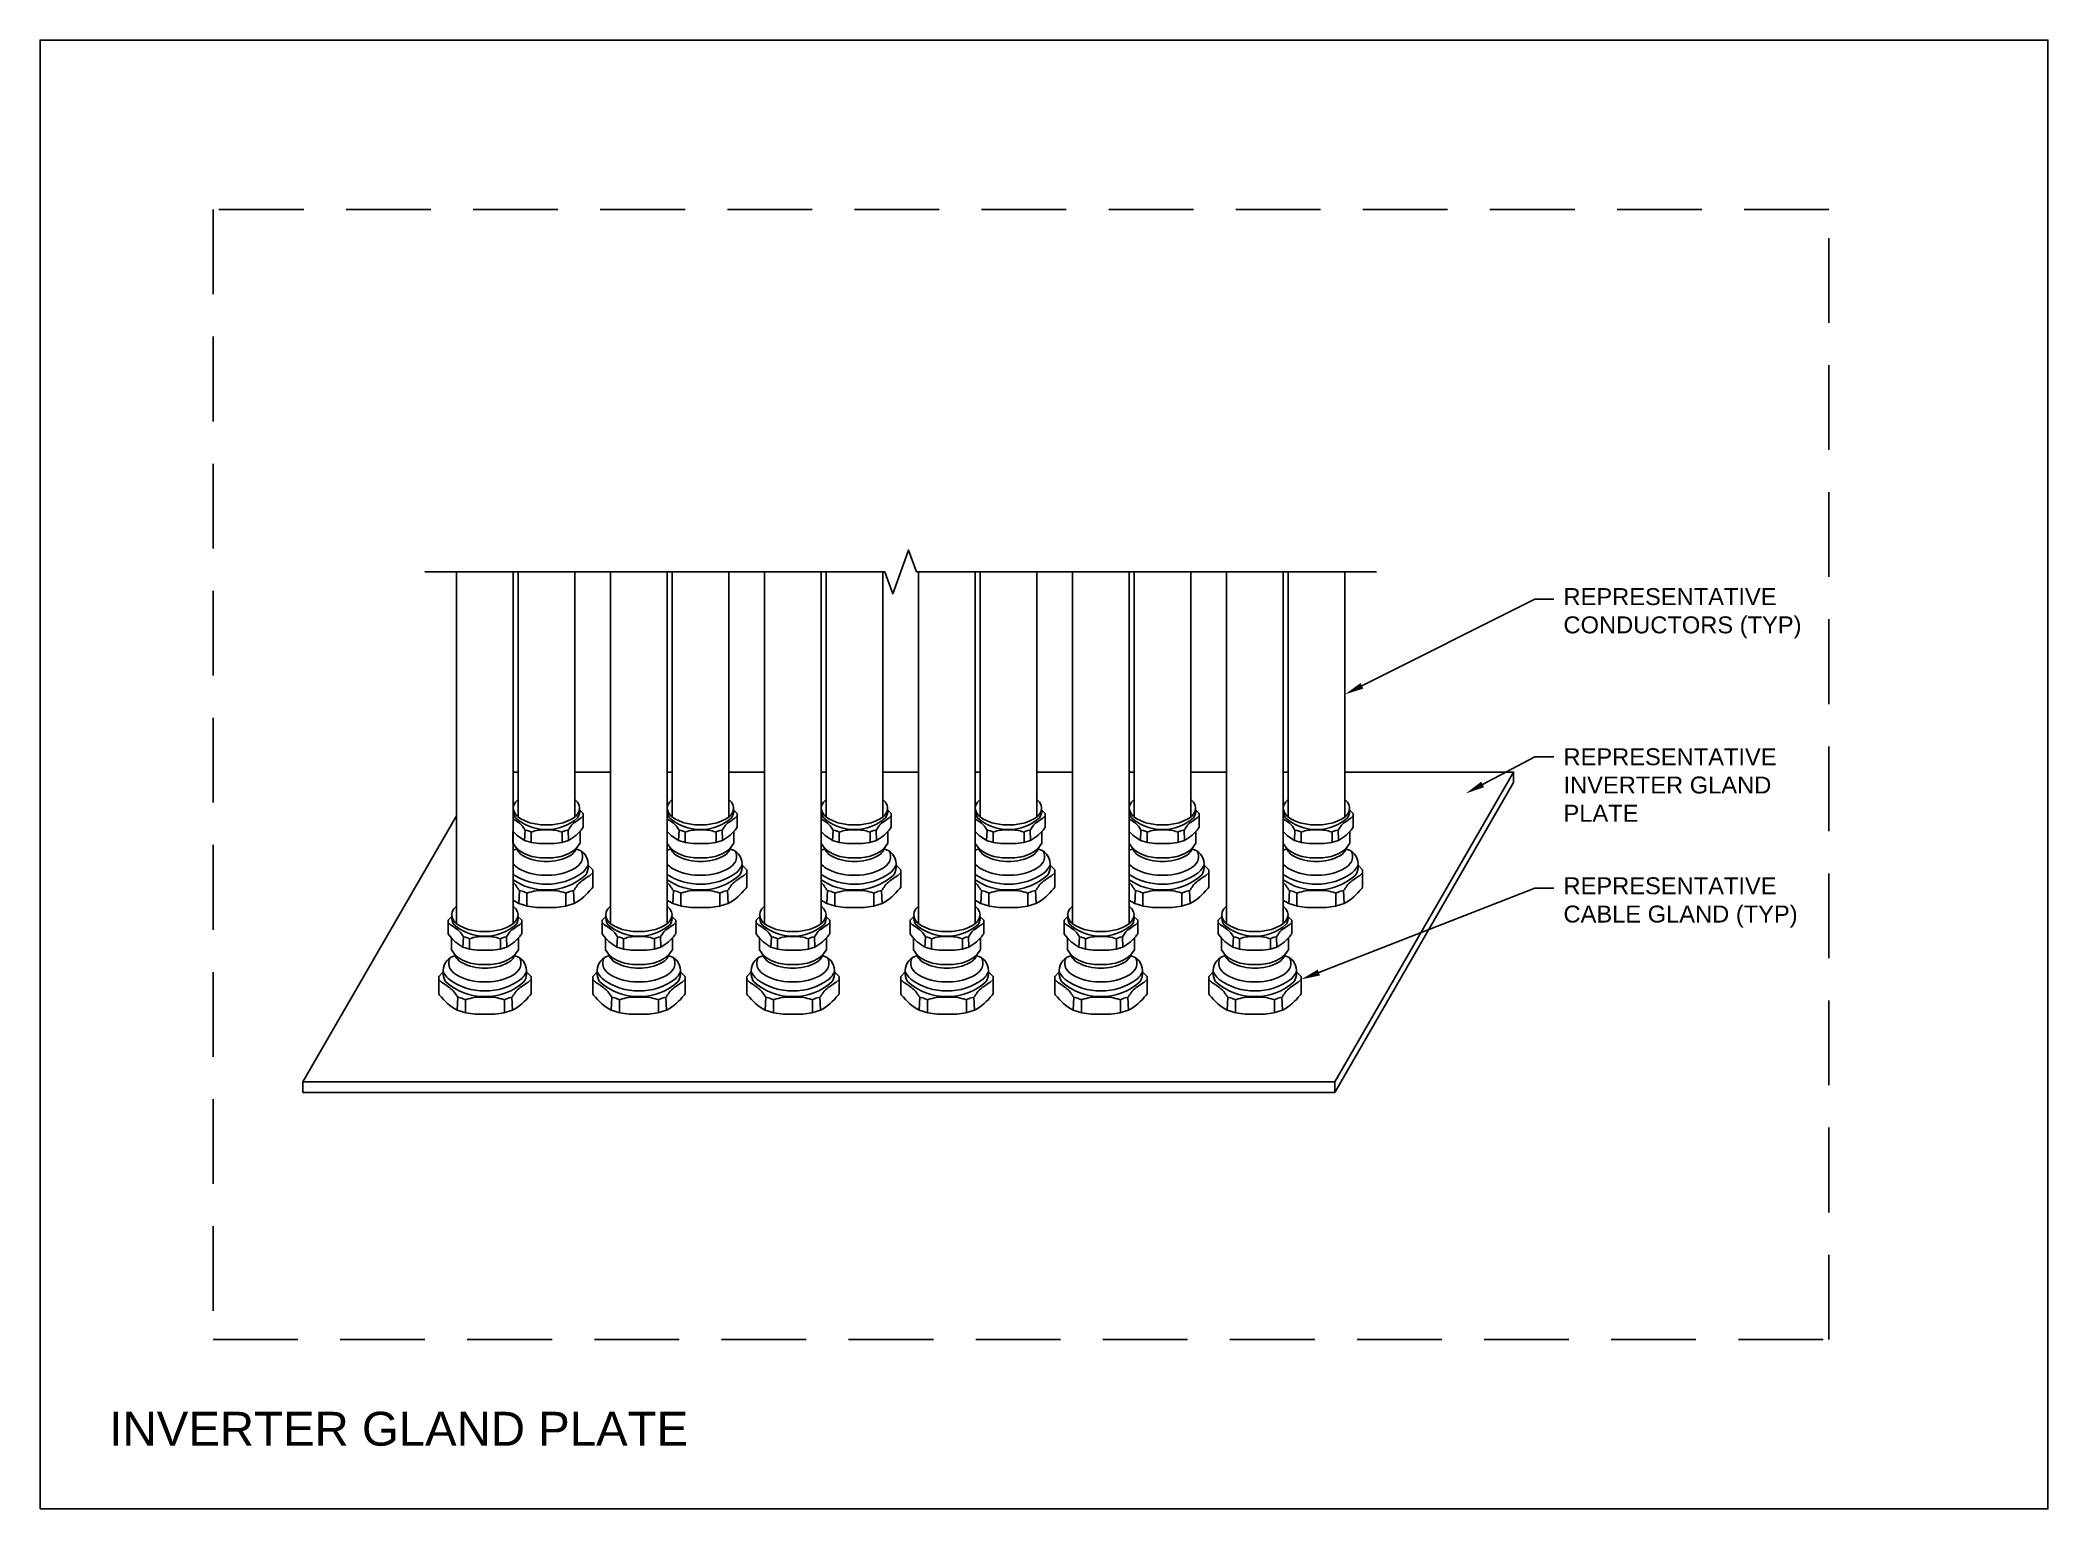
# Model space of a CAD drawing. Header units: feet. Extents: x -17.4 to 71.2, y -40.9 to 37.2.
# Drawn here: x 57.35 to 69.2, y 0 to 8.67 of the extents above; entities that cross this region are included whole.
import ezdxf
from ezdxf import colors
from ezdxf.entities.mleader import LeaderData, LeaderLine
from ezdxf.math import Vec2, Vec3

# ---------------------------------------------------------------- set-up
doc = ezdxf.new("R2010")
doc.units = ezdxf.units.FT
doc.header["$MEASUREMENT"] = 0
doc.linetypes.add('DASHED', pattern=[0.75, 0.5, -0.25])
doc.layers.add('G-ANNO-TEXT', color=1, linetype='Continuous')
doc.styles.add('NEI-A', font='arial.ttf')

msp = doc.modelspace()

# ---------------------------------------------------------------- texts
at = {"layer": 'G-ANNO-TEXT', "insert": (57.75897, 0.47133), "char_height": 0.2, "attachment_point": 4, "style": 'NEI-A'}
msp.add_mtext_dynamic_manual_height_columns('INVERTER GLAND PLATE', width=6.0537053, gutter_width=1.09375, heights=[0], dxfattribs=at)

# ---------------------------------------------------------------- linework, layer by layer
at = {"color": 1}
for p, q in [((64.98924, 2.45721), (66.04505, 4.28592)), ((66.04505, 4.34842), (66.04505, 4.28592)), ((60.14255, 4.12432), (60.14365, 4.12542)), ((60.53307, 4.12594), (60.55558, 4.10343)), ((61.05125, 4.12432), (61.05235, 4.12542)), ((61.44177, 4.12594), (61.46428, 4.10343)), ((61.95995, 4.12432), (61.96105, 4.12542)), ((62.35047, 4.12594), (62.37298, 4.10343)), ((62.86865, 4.12432), (62.86975, 4.12542)), ((63.25916, 4.12594), (63.28168, 4.10343)), ((63.77734, 4.12432), (63.77845, 4.12542)), ((64.16786, 4.12594), (64.19038, 4.10343)), ((64.68604, 4.12432), (64.68714, 4.12542)), ((65.07656, 4.12594), (65.09907, 4.10343)), ((59.75818, 3.47387), (59.78017, 3.49585)), ((60.16959, 3.49638), (60.1921, 3.47387)), ((60.66688, 3.47387), (60.68887, 3.49585)), ((61.07829, 3.49638), (61.1008, 3.47387)), ((61.57558, 3.47387), (61.59757, 3.49585)), ((61.98699, 3.49638), (62.0095, 3.47387)), ((62.48428, 3.47387), (62.50627, 3.49585)), ((62.89568, 3.49638), (62.9182, 3.47387)), ((63.39298, 3.47387), (63.41497, 3.49585)), ((63.80438, 3.49638), (63.8269, 3.47387)), ((64.30168, 3.47387), (64.32366, 3.49585)), ((64.71308, 3.49638), (64.73559, 3.47387)), ((58.90026, 2.51971), (58.90026, 2.45721)), ((64.98924, 2.51971), (64.98924, 2.45721)), ((58.90026, 2.45721), (64.98924, 2.45721))]:
    msp.add_line(p, q, dxfattribs=at)
msp.add_lwpolyline([(57.3505, 0), (69.19757, 0), (69.19757, 8.66822), (57.3505, 8.66822)], close=True)
for points in [[(59.61961, 5.52952), (62.33456, 5.52952), (62.38144, 5.40073), (62.47519, 5.65831), (62.52206, 5.52952), (65.23702, 5.52952)], [(59.80711, 3.45483), (59.80711, 5.52952)], [(60.14255, 3.45483), (60.14255, 5.52952)], [(60.17059, 4.08439), (60.17059, 5.52952)], [(60.50603, 4.08439), (60.50603, 5.52952)], [(60.71581, 3.45483), (60.71581, 5.52952)], [(61.05125, 3.45483), (61.05125, 5.52952)], [(61.07929, 4.08439), (61.07929, 5.52952)], [(61.41473, 4.08439), (61.41473, 5.52952)], [(61.6245, 3.45483), (61.6245, 5.52952)], [(61.95995, 3.45483), (61.95995, 5.52952)], [(61.98798, 4.08439), (61.98798, 5.52952)], [(62.32343, 4.08439), (62.32343, 5.52952)], [(62.5332, 3.45483), (62.5332, 5.52952)], [(62.86865, 3.45483), (62.86865, 5.52952)], [(62.89668, 4.08439), (62.89668, 5.52952)], [(63.23213, 4.08439), (63.23213, 5.52952)], [(63.4419, 3.45483), (63.4419, 5.52952)], [(63.77734, 3.45483), (63.77734, 5.52952)], [(63.80538, 4.08439), (63.80538, 5.52952)], [(64.14082, 4.08439), (64.14082, 5.52952)], [(64.3506, 3.45483), (64.3506, 5.52952)], [(64.68604, 3.45483), (64.68604, 5.52952)], [(64.71408, 4.08439), (64.71408, 5.52952)], [(65.04952, 4.08439), (65.04952, 5.52952)], [(60.17059, 4.34842), (60.14255, 4.34842)], [(60.71581, 4.34842), (60.50603, 4.34842)], [(61.07929, 4.34842), (61.05125, 4.34842)], [(61.6245, 4.34842), (61.41473, 4.34842)], [(61.98798, 4.34842), (61.95995, 4.34842)], [(62.5332, 4.34842), (62.32343, 4.34842)], [(62.89668, 4.34842), (62.86865, 4.34842)], [(63.4419, 4.34842), (63.23213, 4.34842)], [(63.80538, 4.34842), (63.77734, 4.34842)], [(64.3506, 4.34842), (64.14082, 4.34842)], [(64.71408, 4.34842), (64.68604, 4.34842)], [(64.98924, 2.51971), (66.04505, 4.34842), (65.04952, 4.34842)], [(59.80711, 4.09041), (58.90026, 2.51971), (64.98924, 2.51971)], [(60.16465, 3.89499), (60.14057, 3.92971), (60.14057, 3.99911)], [(60.2116, 4.00592), (60.20904, 3.94512)], [(60.24708, 3.99441), (60.24708, 3.93391)], [(60.43017, 3.99441), (60.43017, 3.93391)], [(60.46565, 4.00592), (60.46821, 3.94512)], [(60.51197, 3.89499), (60.53605, 3.92971), (60.53605, 3.99911)], [(61.07335, 3.89499), (61.05125, 3.92685)], [(61.12029, 4.00592), (61.11774, 3.94512)], [(61.15578, 3.99441), (61.15578, 3.93391)], [(61.33887, 3.99441), (61.33887, 3.93391)], [(61.37435, 4.00592), (61.3769, 3.94512)], [(61.42067, 3.89499), (61.44475, 3.92971), (61.44475, 3.99911)], [(61.98204, 3.89499), (61.95995, 3.92685)], [(62.02899, 4.00592), (62.02644, 3.94512)], [(62.06447, 3.99441), (62.06447, 3.93391)], [(62.24757, 3.99441), (62.24757, 3.93391)], [(62.28305, 4.00592), (62.2856, 3.94512)], [(62.32937, 3.89499), (62.35344, 3.92971), (62.35344, 3.99911)], [(62.89074, 3.89499), (62.86865, 3.92685)], [(62.93769, 4.00592), (62.93514, 3.94512)], [(62.97317, 3.99441), (62.97317, 3.93391)], [(63.15626, 3.99441), (63.15626, 3.93391)], [(63.19175, 4.00592), (63.1943, 3.94512)], [(63.23806, 3.89499), (63.26214, 3.92971), (63.26214, 3.99911)], [(63.79944, 3.89499), (63.77734, 3.92685)], [(63.84639, 4.00592), (63.84383, 3.94512)], [(63.88187, 3.99441), (63.88187, 3.93391)], [(64.06496, 3.99441), (64.06496, 3.93391)], [(64.10044, 4.00592), (64.103, 3.94512)], [(64.14676, 3.89499), (64.17084, 3.92971), (64.17084, 3.99911)], [(64.70814, 3.89499), (64.68604, 3.92685)], [(64.75509, 4.00592), (64.75253, 3.94512)], [(64.79057, 3.99441), (64.79057, 3.93391)], [(64.97366, 3.99441), (64.97366, 3.93391)], [(65.00914, 4.00592), (65.0117, 3.94512)], [(65.05546, 3.89499), (65.07954, 3.92971), (65.07954, 3.99911)], [(60.1787, 3.64869), (60.17549, 3.5723)], [(60.22328, 3.63423), (60.22328, 3.55821)], [(60.45334, 3.63423), (60.45334, 3.55821)], [(60.49792, 3.64869), (60.50113, 3.5723)], [(61.0874, 3.64869), (61.08419, 3.5723)], [(61.13198, 3.63423), (61.13198, 3.55821)], [(61.36203, 3.63423), (61.36203, 3.55821)], [(61.40662, 3.64869), (61.40983, 3.5723)], [(61.9961, 3.64869), (61.99289, 3.5723)], [(62.04068, 3.63423), (62.04068, 3.55821)], [(62.27073, 3.63423), (62.27073, 3.55821)], [(62.31531, 3.64869), (62.31852, 3.5723)], [(62.90479, 3.64869), (62.90158, 3.5723)], [(62.94938, 3.63423), (62.94938, 3.55821)], [(63.17943, 3.63423), (63.17943, 3.55821)], [(63.22401, 3.64869), (63.22722, 3.5723)], [(63.81349, 3.64869), (63.81028, 3.5723)], [(63.85807, 3.63423), (63.85807, 3.55821)], [(64.08813, 3.63423), (64.08813, 3.55821)], [(64.13271, 3.64869), (64.13592, 3.5723)], [(64.72219, 3.64869), (64.71898, 3.5723)], [(64.76677, 3.63423), (64.76677, 3.55821)], [(64.99683, 3.63423), (64.99683, 3.55821)], [(65.04141, 3.64869), (65.04462, 3.5723)], [(59.80117, 3.26542), (59.77709, 3.30014), (59.77709, 3.36955)], [(59.84812, 3.37636), (59.84556, 3.31556)], [(59.8836, 3.36484), (59.8836, 3.30434)], [(60.06669, 3.36484), (60.06669, 3.30434)], [(60.10217, 3.37636), (60.10473, 3.31556)], [(60.14849, 3.26542), (60.17257, 3.30014), (60.17257, 3.36955)], [(60.70987, 3.26542), (60.68579, 3.30014), (60.68579, 3.36955)], [(60.75682, 3.37636), (60.75426, 3.31556)], [(60.7923, 3.36484), (60.7923, 3.30434)], [(60.97539, 3.36484), (60.97539, 3.30434)], [(61.01087, 3.37636), (61.01342, 3.31556)], [(61.05719, 3.26542), (61.08127, 3.30014), (61.08127, 3.36955)], [(61.61857, 3.26542), (61.59449, 3.30014), (61.59449, 3.36955)], [(61.66551, 3.37636), (61.66296, 3.31556)], [(61.701, 3.36484), (61.701, 3.30434)], [(61.88409, 3.36484), (61.88409, 3.30434)], [(61.91957, 3.37636), (61.92212, 3.31556)], [(61.96589, 3.26542), (61.98996, 3.30014), (61.98996, 3.36955)], [(62.52726, 3.26542), (62.50319, 3.30014), (62.50319, 3.36955)], [(62.57421, 3.37636), (62.57166, 3.31556)], [(62.60969, 3.36484), (62.60969, 3.30434)], [(62.79278, 3.36484), (62.79278, 3.30434)], [(62.82827, 3.37636), (62.83082, 3.31556)], [(62.87458, 3.26542), (62.89866, 3.30014), (62.89866, 3.36955)], [(63.43596, 3.26542), (63.41188, 3.30014), (63.41188, 3.36955)], [(63.48291, 3.37636), (63.48036, 3.31556)], [(63.51839, 3.36484), (63.51839, 3.30434)], [(63.70148, 3.36484), (63.70148, 3.30434)], [(63.73696, 3.37636), (63.73952, 3.31556)], [(63.78328, 3.26542), (63.80736, 3.30014), (63.80736, 3.36955)], [(64.34466, 3.26542), (64.32058, 3.30014), (64.32058, 3.36955)], [(64.39161, 3.37636), (64.38905, 3.31556)], [(64.42709, 3.36484), (64.42709, 3.30434)], [(64.61018, 3.36484), (64.61018, 3.30434)], [(64.64566, 3.37636), (64.64822, 3.31556)], [(64.69198, 3.26542), (64.71606, 3.30014), (64.71606, 3.36955)], [(59.81522, 3.01913), (59.81201, 2.94274)], [(59.8598, 3.00466), (59.8598, 2.92864)], [(60.08986, 3.00466), (60.08986, 2.92864)], [(60.13444, 3.01913), (60.13765, 2.94274)], [(60.72392, 3.01913), (60.72071, 2.94274)], [(60.7685, 3.00466), (60.7685, 2.92864)], [(60.99855, 3.00466), (60.99855, 2.92864)], [(61.04314, 3.01913), (61.04635, 2.94274)], [(61.63262, 3.01913), (61.62941, 2.94274)], [(61.6772, 3.00466), (61.6772, 2.92864)], [(61.90725, 3.00466), (61.90725, 2.92864)], [(61.95184, 3.01913), (61.95505, 2.94274)], [(62.54131, 3.01913), (62.5381, 2.94274)], [(62.5859, 3.00466), (62.5859, 2.92864)], [(62.81595, 3.00466), (62.81595, 2.92864)], [(62.86053, 3.01913), (62.86374, 2.94274)], [(63.45001, 3.01913), (63.4468, 2.94274)], [(63.4946, 3.00466), (63.4946, 2.92864)], [(63.72465, 3.00466), (63.72465, 2.92864)], [(63.76923, 3.01913), (63.77244, 2.94274)], [(64.35871, 3.01913), (64.3555, 2.94274)], [(64.40329, 3.00466), (64.40329, 2.92864)], [(64.63335, 3.00466), (64.63335, 2.92864)], [(64.67793, 3.01913), (64.68114, 2.94274)]]:
    msp.add_lwpolyline(points, dxfattribs=at)
for points in [[(60.14255, 4.0724, -0.00091604), (60.17294, 4.05143, -0.08976916), (60.19597, 4.02841, 0.0002008), (60.2116, 4.00592), (60.22417, 4.00284, -0.05607158), (60.24708, 3.99441), (60.26038, 3.99831, -0.09129261), (60.33862, 4.00646)], [(60.53425, 4.12476, -0.13212509), (60.52608, 4.08424), (60.52203, 4.07892, -0.1949443), (60.33862, 4.0095, -0.1949443), (60.15522, 4.07892), (60.15117, 4.08424, -0.13212509), (60.143, 4.12476)], [(60.55558, 4.08973), (60.54191, 4.07736), (60.53767, 4.07445, 0.00100566), (60.50431, 4.05143, 0.08976916), (60.48127, 4.02841, -0.0002008), (60.46565, 4.00592), (60.45308, 4.00284, 0.05607158), (60.43017, 3.99441), (60.41687, 3.99831, 0.09129261), (60.33862, 4.00646, -2.1009347)], [(60.55558, 4.10343), (60.55558, 4.02258), (60.55116, 4.0167, -0.10748343), (60.46821, 3.94512), (60.42787, 3.93323), (60.38468, 3.92639)], [(61.05125, 4.0724, -0.00091604), (61.08164, 4.05143, -0.08976916), (61.10467, 4.02841, 0.0002008), (61.12029, 4.00592), (61.13287, 4.00284, -0.05607158), (61.15578, 3.99441), (61.16908, 3.99831, -0.09129261), (61.24732, 4.00646)], [(61.44295, 4.12476, -0.13212509), (61.43477, 4.08424), (61.43072, 4.07892, -0.1949443), (61.24732, 4.0095, -0.1949443), (61.06392, 4.07892), (61.05987, 4.08424, -0.13212509), (61.05169, 4.12476)], [(61.46428, 4.08973), (61.45061, 4.07736), (61.44637, 4.07445, 0.00100566), (61.41301, 4.05143, 0.08976916), (61.38997, 4.02841, -0.0002008), (61.37435, 4.00592), (61.36178, 4.00284, 0.05607158), (61.33887, 3.99441), (61.32557, 3.99831, 0.09129261), (61.24732, 4.00646, -2.1009347)], [(61.46428, 4.10343), (61.46428, 4.02258), (61.45986, 4.0167, -0.10748343), (61.3769, 3.94512), (61.33657, 3.93323), (61.29338, 3.92639)], [(61.95995, 4.0724, -0.00091604), (61.99033, 4.05143, -0.08976916), (62.01337, 4.02841, 0.0002008), (62.02899, 4.00592), (62.04157, 4.00284, -0.05607158), (62.06447, 3.99441), (62.07777, 3.99831, -0.09129261), (62.15602, 4.00646)], [(62.35165, 4.12476, -0.13212509), (62.34347, 4.08424), (62.33942, 4.07892, -0.1949443), (62.15602, 4.0095, -0.1949443), (61.97262, 4.07892), (61.96857, 4.08424, -0.13212509), (61.96039, 4.12476)], [(62.37298, 4.08973), (62.35931, 4.07736), (62.35507, 4.07445, 0.00100566), (62.32171, 4.05143, 0.08976916), (62.29867, 4.02841, -0.0002008), (62.28305, 4.00592), (62.27047, 4.00284, 0.05607158), (62.24757, 3.99441), (62.23427, 3.99831, 0.09129261), (62.15602, 4.00646, -2.1009347)], [(62.37298, 4.10343), (62.37298, 4.02258), (62.36856, 4.0167, -0.10748343), (62.2856, 3.94512), (62.24526, 3.93323), (62.20207, 3.92639)], [(62.86865, 4.0724, -0.00091604), (62.89903, 4.05143, -0.08976916), (62.92207, 4.02841, 0.0002008), (62.93769, 4.00592), (62.95026, 4.00284, -0.05607158), (62.97317, 3.99441), (62.98647, 3.99831, -0.09129261), (63.06472, 4.00646)], [(63.26035, 4.12476, -0.13212509), (63.25217, 4.08424), (63.24812, 4.07892, -0.1949443), (63.06472, 4.0095, -0.1949443), (62.88132, 4.07892), (62.87727, 4.08424, -0.13212509), (62.86909, 4.12476)], [(63.28168, 4.08973), (63.268, 4.07736), (63.26377, 4.07445, 0.00100566), (63.2304, 4.05143, 0.08976916), (63.20737, 4.02841, -0.0002008), (63.19175, 4.00592), (63.17917, 4.00284, 0.05607158), (63.15626, 3.99441), (63.14296, 3.99831, 0.09129261), (63.06472, 4.00646, -2.1009347)], [(63.28168, 4.10343), (63.28168, 4.02258), (63.27726, 4.0167, -0.10748343), (63.1943, 3.94512), (63.15396, 3.93323), (63.11077, 3.92639)], [(63.77734, 4.0724, -0.00091604), (63.80773, 4.05143, -0.08976916), (63.83077, 4.02841, 0.0002008), (63.84639, 4.00592), (63.85896, 4.00284, -0.05607158), (63.88187, 3.99441), (63.89517, 3.99831, -0.09129261), (63.97342, 4.00646)], [(64.16904, 4.12476, -0.13212509), (64.16087, 4.08424), (64.15682, 4.07892, -0.1949443), (63.97342, 4.0095, -0.1949443), (63.79001, 4.07892), (63.78596, 4.08424, -0.13212509), (63.77779, 4.12476)], [(64.19038, 4.08973), (64.1767, 4.07736), (64.17247, 4.07445, 0.00100566), (64.1391, 4.05143, 0.08976916), (64.11607, 4.02841, -0.0002008), (64.10044, 4.00592), (64.08787, 4.00284, 0.05607158), (64.06496, 3.99441), (64.05166, 3.99831, 0.09129261), (63.97342, 4.00646, -2.1009347)], [(64.19038, 4.10343), (64.19038, 4.02258), (64.18595, 4.0167, -0.10748343), (64.103, 3.94512), (64.06266, 3.93323), (64.01947, 3.92639)], [(64.68604, 4.0724, -0.00091604), (64.71643, 4.05143, -0.08976916), (64.73946, 4.02841, 0.0002008), (64.75509, 4.00592), (64.76766, 4.00284, -0.05607158), (64.79057, 3.99441), (64.80387, 3.99831, -0.09129261), (64.88211, 4.00646)], [(65.07774, 4.12476, -0.13212509), (65.06957, 4.08424), (65.06552, 4.07892, -0.1949443), (64.88211, 4.0095, -0.1949443), (64.69871, 4.07892), (64.69466, 4.08424, -0.13212509), (64.68649, 4.12476)], [(65.09907, 4.08973), (65.0854, 4.07736), (65.08116, 4.07445, 0.00100566), (65.0478, 4.05143, 0.08976916), (65.02476, 4.02841, -0.0002008), (65.00914, 4.00592), (64.99657, 4.00284, 0.05607158), (64.97366, 3.99441), (64.96036, 3.99831, 0.09129261), (64.88211, 4.00646, -2.1009347)], [(65.09907, 4.10343), (65.09907, 4.02258), (65.09465, 4.0167, -0.10748343), (65.0117, 3.94512), (64.97136, 3.93323), (64.92817, 3.92639)], [(60.14255, 3.99694, 0.08230163), (60.20904, 3.94512), (60.24938, 3.93323), (60.29257, 3.92639), (60.38468, 3.92639)], [(61.05125, 3.99694, 0.08230163), (61.11774, 3.94512), (61.15808, 3.93323), (61.20127, 3.92639), (61.29338, 3.92639)], [(61.95995, 3.99694, 0.08230163), (62.02644, 3.94512), (62.06678, 3.93323), (62.10997, 3.92639), (62.20207, 3.92639)], [(62.86865, 3.99694, 0.08230163), (62.93514, 3.94512), (62.97547, 3.93323), (63.01866, 3.92639), (63.11077, 3.92639)], [(63.77734, 3.99694, 0.08230163), (63.84383, 3.94512), (63.88417, 3.93323), (63.92736, 3.92639), (64.01947, 3.92639)], [(64.68604, 3.99694, 0.08230163), (64.75253, 3.94512), (64.79287, 3.93323), (64.83606, 3.92639), (64.92817, 3.92639)], [(60.14255, 3.88715, -0.06472655), (60.16465, 3.89499)], [(60.35018, 3.73934), (60.32643, 3.73934, -0.13324078), (60.16999, 3.78179, -0.09108013), (60.14255, 3.80544, -0.09108013)], [(60.14255, 3.74363, 0.14865049), (60.33831, 3.68671, 0.16108133), (60.54809, 3.75327, 0.0961737), (60.57479, 3.7832), (60.5838, 3.79833), (60.61092, 3.77121)], [(60.58412, 3.79802, -0.13212509), (60.57384, 3.7471), (60.56875, 3.74042, -0.1949443), (60.33831, 3.6532, -0.15987267), (60.14255, 3.71243, -0.15987267)], [(60.35342, 3.82154), (60.32319, 3.82154, -0.15342253), (60.1855, 3.86481, -0.1805381), (60.16465, 3.89499, -1.04257521)], [(60.16465, 3.89499), (60.1828, 3.88225, 0.07864649), (60.24056, 3.854, 0.07585807), (60.33831, 3.84147, 0.09489345)], [(60.51197, 3.89499), (60.49382, 3.88225, -0.07864649), (60.43606, 3.854, -0.07585807), (60.33831, 3.84147, -0.09489345)], [(60.35018, 3.73934, 0.13324078), (60.50663, 3.78179, 0.12847788), (60.54247, 3.81763, 0.27129794), (60.54247, 3.88229, 3.6859845)], [(60.35342, 3.82154, 0.15342253), (60.49112, 3.86481, 0.1805381), (60.51197, 3.89499, 1.04257521)], [(60.5838, 3.79833), (60.5838, 3.80608, 0.35347653), (60.51197, 3.89499, 3.39014597)], [(61.05125, 3.88715, -0.06472655), (61.07335, 3.89499)], [(61.25888, 3.73934), (61.23513, 3.73934, -0.13324078), (61.07869, 3.78179, -0.09108013), (61.05125, 3.80544, -0.09108013)], [(61.05125, 3.74363, 0.14865049), (61.24701, 3.68671, 0.16108133), (61.45678, 3.75327, 0.0961737), (61.48349, 3.7832), (61.4925, 3.79833), (61.51962, 3.77121)], [(61.49281, 3.79802, -0.13212509), (61.48254, 3.7471), (61.47745, 3.74042, -0.1949443), (61.24701, 3.6532, -0.15987267), (61.05125, 3.71243, -0.15987267)], [(61.26212, 3.82154), (61.23189, 3.82154, -0.15342253), (61.0942, 3.86481, -0.1805381), (61.07335, 3.89499, -1.04257521)], [(61.07335, 3.89499), (61.0915, 3.88225, 0.07864649), (61.14926, 3.854, 0.07585807), (61.24701, 3.84147, 0.09489345)], [(61.42067, 3.89499), (61.40251, 3.88225, -0.07864649), (61.34475, 3.854, -0.07585807), (61.24701, 3.84147, -0.09489345)], [(61.25888, 3.73934, 0.13324078), (61.41532, 3.78179, 0.12847788), (61.45117, 3.81763, 0.27129794), (61.45117, 3.88229, 3.6859845)], [(61.26212, 3.82154, 0.15342253), (61.39982, 3.86481, 0.1805381), (61.42067, 3.89499, 1.04257521)], [(61.4925, 3.79833), (61.4925, 3.80608, 0.35347653), (61.42067, 3.89499, 3.39014597)], [(61.95995, 3.88715, -0.06472655), (61.98204, 3.89499)], [(62.16758, 3.73934), (62.14383, 3.73934, -0.13324078), (61.98739, 3.78179, -0.09108013), (61.95995, 3.80544, -0.09108013)], [(61.95995, 3.74363, 0.14865049), (62.15571, 3.68671, 0.16108133), (62.36548, 3.75327, 0.0961737), (62.39219, 3.7832), (62.4012, 3.79833), (62.42831, 3.77121)], [(62.40151, 3.79802, -0.13212509), (62.39124, 3.7471), (62.38615, 3.74042, -0.1949443), (62.15571, 3.6532, -0.15987267), (61.95995, 3.71243, -0.15987267)], [(62.17082, 3.82154), (62.14059, 3.82154, -0.15342253), (62.0029, 3.86481, -0.1805381), (61.98204, 3.89499, -1.04257521)], [(61.98204, 3.89499), (62.0002, 3.88225, 0.07864649), (62.05796, 3.854, 0.07585807), (62.15571, 3.84147, 0.09489345)], [(62.32937, 3.89499), (62.31121, 3.88225, -0.07864649), (62.25345, 3.854, -0.07585807), (62.15571, 3.84147, -0.09489345)], [(62.16758, 3.73934, 0.13324078), (62.32402, 3.78179, 0.12847788), (62.35987, 3.81763, 0.27129794), (62.35987, 3.88229, 3.6859845)], [(62.17082, 3.82154, 0.15342253), (62.30851, 3.86481, 0.1805381), (62.32937, 3.89499, 1.04257521)], [(62.4012, 3.79833), (62.4012, 3.80608, 0.35347653), (62.32937, 3.89499, 3.39014597)], [(62.86865, 3.88715, -0.06472655), (62.89074, 3.89499)], [(63.07628, 3.73934), (63.05253, 3.73934, -0.13324078), (62.89609, 3.78179, -0.09108013), (62.86865, 3.80544, -0.09108013)], [(62.86865, 3.74363, 0.14865049), (63.0644, 3.68671, 0.16108133), (63.27418, 3.75327, 0.0961737), (63.30089, 3.7832), (63.30989, 3.79833), (63.33701, 3.77121)], [(63.31021, 3.79802, -0.13212509), (63.29994, 3.7471), (63.29485, 3.74042, -0.1949443), (63.0644, 3.6532, -0.15987267), (62.86865, 3.71243, -0.15987267)], [(63.07952, 3.82154), (63.04929, 3.82154, -0.15342253), (62.9116, 3.86481, -0.1805381), (62.89074, 3.89499, -1.04257521)], [(62.89074, 3.89499), (62.9089, 3.88225, 0.07864649), (62.96666, 3.854, 0.07585807), (63.0644, 3.84147, 0.09489345)], [(63.23806, 3.89499), (63.21991, 3.88225, -0.07864649), (63.16215, 3.854, -0.07585807), (63.0644, 3.84147, -0.09489345)], [(63.07628, 3.73934, 0.13324078), (63.23272, 3.78179, 0.12847788), (63.26857, 3.81763, 0.27129794), (63.26857, 3.88229, 3.6859845)], [(63.07952, 3.82154, 0.15342253), (63.21721, 3.86481, 0.1805381), (63.23806, 3.89499, 1.04257521)], [(63.30989, 3.79833), (63.30989, 3.80608, 0.35347653), (63.23806, 3.89499, 3.39014597)], [(63.77734, 3.88715, -0.06472655), (63.79944, 3.89499)], [(63.98498, 3.73934), (63.96123, 3.73934, -0.13324078), (63.80478, 3.78179, -0.09108013), (63.77734, 3.80544, -0.09108013)], [(63.77734, 3.74363, 0.14865049), (63.9731, 3.68671, 0.16108133), (64.18288, 3.75327, 0.0961737), (64.20959, 3.7832), (64.21859, 3.79833), (64.24571, 3.77121)], [(64.21891, 3.79802, -0.13212509), (64.20863, 3.7471), (64.20355, 3.74042, -0.1949443), (63.9731, 3.6532, -0.15987267), (63.77734, 3.71243, -0.15987267)], [(63.98822, 3.82154), (63.95799, 3.82154, -0.15342253), (63.82029, 3.86481, -0.1805381), (63.79944, 3.89499, -1.04257521)], [(63.79944, 3.89499), (63.81759, 3.88225, 0.07864649), (63.87536, 3.854, 0.07585807), (63.9731, 3.84147, 0.09489345)], [(64.14676, 3.89499), (64.12861, 3.88225, -0.07864649), (64.07085, 3.854, -0.07585807), (63.9731, 3.84147, -0.09489345)], [(63.98498, 3.73934, 0.13324078), (64.14142, 3.78179, 0.12847788), (64.17726, 3.81763, 0.27129794), (64.17726, 3.88229, 3.6859845)], [(63.98822, 3.82154, 0.15342253), (64.12591, 3.86481, 0.1805381), (64.14676, 3.89499, 1.04257521)], [(64.21859, 3.79833), (64.21859, 3.80608, 0.35347653), (64.14676, 3.89499, 3.39014597)], [(64.68604, 3.88715, -0.06472655), (64.70814, 3.89499)], [(64.89368, 3.73934), (64.86992, 3.73934, -0.13324078), (64.71348, 3.78179, -0.09108013), (64.68604, 3.80544, -0.09108013)], [(64.68604, 3.74363, 0.14865049), (64.8818, 3.68671, 0.16108133), (65.09158, 3.75327, 0.0961737), (65.11828, 3.7832), (65.12729, 3.79833), (65.15441, 3.77121)], [(65.12761, 3.79802, -0.13212509), (65.11733, 3.7471), (65.11224, 3.74042, -0.1949443), (64.8818, 3.6532, -0.15987267), (64.68604, 3.71243, -0.15987267)], [(64.89692, 3.82154), (64.86668, 3.82154, -0.15342253), (64.72899, 3.86481, -0.1805381), (64.70814, 3.89499, -1.04257521)], [(64.70814, 3.89499), (64.72629, 3.88225, 0.07864649), (64.78405, 3.854, 0.07585807), (64.8818, 3.84147, 0.09489345)], [(65.05546, 3.89499), (65.03731, 3.88225, -0.07864649), (64.97955, 3.854, -0.07585807), (64.8818, 3.84147, -0.09489345)], [(64.89368, 3.73934, 0.13324078), (65.05012, 3.78179, 0.12847788), (65.08596, 3.81763, 0.27129794), (65.08596, 3.88229, 3.6859845)], [(64.89692, 3.82154, 0.15342253), (65.03461, 3.86481, 0.1805381), (65.05546, 3.89499, 1.04257521)], [(65.12729, 3.79833), (65.12729, 3.80608, 0.35347653), (65.05546, 3.89499, 3.39014597)], [(60.14255, 3.69592, -0.05490693), (60.15907, 3.67695, 0.0002008), (60.1787, 3.64869), (60.1945, 3.64482, -0.05607158), (60.22328, 3.63423), (60.23999, 3.63914, -0.09129261), (60.33831, 3.64938)], [(60.61092, 3.754), (60.59374, 3.73845), (60.58841, 3.7348, 0.00100566), (60.54649, 3.70587, 0.08976916), (60.51755, 3.67695, -0.0002008), (60.49792, 3.64869), (60.48212, 3.64482, 0.05607158), (60.45334, 3.63423), (60.43662, 3.63914, 0.09129261), (60.33831, 3.64938, -2.1009347)], [(60.61092, 3.77121), (60.61092, 3.66962), (60.60536, 3.66224, -0.10748343), (60.50113, 3.5723), (60.45044, 3.55736), (60.39618, 3.54876)], [(61.05125, 3.69592, -0.05490693), (61.06777, 3.67695, 0.0002008), (61.0874, 3.64869), (61.1032, 3.64482, -0.05607158), (61.13198, 3.63423), (61.14869, 3.63914, -0.09129261), (61.24701, 3.64938)], [(61.51962, 3.754), (61.50244, 3.73845), (61.49711, 3.7348, 0.00100566), (61.45519, 3.70587, 0.08976916), (61.42625, 3.67695, -0.0002008), (61.40662, 3.64869), (61.39082, 3.64482, 0.05607158), (61.36203, 3.63423), (61.34532, 3.63914, 0.09129261), (61.24701, 3.64938, -2.1009347)], [(61.51962, 3.77121), (61.51962, 3.66962), (61.51406, 3.66224, -0.10748343), (61.40983, 3.5723), (61.35914, 3.55736), (61.30487, 3.54876)], [(61.95995, 3.69592, -0.05490693), (61.97647, 3.67695, 0.0002008), (61.9961, 3.64869), (62.01189, 3.64482, -0.05607158), (62.04068, 3.63423), (62.05739, 3.63914, -0.09129261), (62.15571, 3.64938)], [(62.42831, 3.754), (62.41113, 3.73845), (62.40581, 3.7348, 0.00100566), (62.36389, 3.70587, 0.08976916), (62.33494, 3.67695, -0.0002008), (62.31531, 3.64869), (62.29952, 3.64482, 0.05607158), (62.27073, 3.63423), (62.25402, 3.63914, 0.09129261), (62.15571, 3.64938, -2.1009347)], [(62.42831, 3.77121), (62.42831, 3.66962), (62.42276, 3.66224, -0.10748343), (62.31852, 3.5723), (62.26784, 3.55736), (62.21357, 3.54876)], [(62.86865, 3.69592, -0.05490693), (62.88516, 3.67695, 0.0002008), (62.90479, 3.64869), (62.92059, 3.64482, -0.05607158), (62.94938, 3.63423), (62.96609, 3.63914, -0.09129261), (63.0644, 3.64938)], [(63.33701, 3.754), (63.31983, 3.73845), (63.31451, 3.7348, 0.00100566), (63.27259, 3.70587, 0.08976916), (63.24364, 3.67695, -0.0002008), (63.22401, 3.64869), (63.20822, 3.64482, 0.05607158), (63.17943, 3.63423), (63.16272, 3.63914, 0.09129261), (63.0644, 3.64938, -2.1009347)], [(63.33701, 3.77121), (63.33701, 3.66962), (63.33146, 3.66224, -0.10748343), (63.22722, 3.5723), (63.17654, 3.55736), (63.12227, 3.54876)], [(63.77734, 3.69592, -0.05490693), (63.79386, 3.67695, 0.0002008), (63.81349, 3.64869), (63.82929, 3.64482, -0.05607158), (63.85807, 3.63423), (63.87479, 3.63914, -0.09129261), (63.9731, 3.64938)], [(64.24571, 3.754), (64.22853, 3.73845), (64.22321, 3.7348, 0.00100566), (64.18129, 3.70587, 0.08976916), (64.15234, 3.67695, -0.0002008), (64.13271, 3.64869), (64.11691, 3.64482, 0.05607158), (64.08813, 3.63423), (64.07142, 3.63914, 0.09129261), (63.9731, 3.64938, -2.1009347)], [(64.24571, 3.77121), (64.24571, 3.66962), (64.24015, 3.66224, -0.10748343), (64.13592, 3.5723), (64.08524, 3.55736), (64.03097, 3.54876)], [(64.68604, 3.69592, -0.05490693), (64.70256, 3.67695, 0.0002008), (64.72219, 3.64869), (64.73799, 3.64482, -0.05607158), (64.76677, 3.63423), (64.78348, 3.63914, -0.09129261), (64.8818, 3.64938)], [(65.15441, 3.754), (65.13723, 3.73845), (65.1319, 3.7348, 0.00100566), (65.08998, 3.70587, 0.08976916), (65.06104, 3.67695, -0.0002008), (65.04141, 3.64869), (65.02561, 3.64482, 0.05607158), (64.99683, 3.63423), (64.98012, 3.63914, 0.09129261), (64.8818, 3.64938, -2.1009347)], [(65.15441, 3.77121), (65.15441, 3.66962), (65.14885, 3.66224, -0.10748343), (65.04462, 3.5723), (64.99393, 3.55736), (64.93967, 3.54876)], [(60.14255, 3.59285, 0.02998898), (60.17549, 3.5723), (60.22618, 3.55736), (60.28044, 3.54876), (60.39618, 3.54876)], [(61.05125, 3.59285, 0.02998898), (61.08419, 3.5723), (61.13487, 3.55736), (61.18914, 3.54876), (61.30487, 3.54876)], [(61.95995, 3.59285, 0.02998898), (61.99289, 3.5723), (62.04357, 3.55736), (62.09784, 3.54876), (62.21357, 3.54876)], [(62.86865, 3.59285, 0.02998898), (62.90158, 3.5723), (62.95227, 3.55736), (63.00654, 3.54876), (63.12227, 3.54876)], [(63.77734, 3.59285, 0.02998898), (63.81028, 3.5723), (63.86097, 3.55736), (63.91524, 3.54876), (64.03097, 3.54876)], [(64.68604, 3.59285, 0.02998898), (64.71898, 3.5723), (64.76967, 3.55736), (64.82393, 3.54876), (64.93967, 3.54876)], [(59.75818, 3.47387), (59.75818, 3.39301), (59.76261, 3.38713, 0.10748343), (59.84556, 3.31556), (59.8859, 3.30366), (59.92909, 3.29682), (60.0212, 3.29682)], [(59.75818, 3.46016), (59.77186, 3.44779), (59.7761, 3.44488, -0.00100566), (59.80946, 3.42186, -0.08976916), (59.8325, 3.39885, 0.0002008), (59.84812, 3.37636), (59.86069, 3.37327, -0.05607158), (59.8836, 3.36484), (59.8969, 3.36875, -0.09129261), (59.97514, 3.3769, 2.1009347)], [(60.17077, 3.4952, -0.13212509), (60.1626, 3.45467), (60.15855, 3.44936, -0.1949443), (59.97514, 3.37994, -0.1949443), (59.79174, 3.44936), (59.78769, 3.45467, -0.13212509), (59.77952, 3.4952)], [(60.1921, 3.46016), (60.17843, 3.44779), (60.17419, 3.44488, 0.00100566), (60.14083, 3.42186, 0.08976916), (60.11779, 3.39885, -0.0002008), (60.10217, 3.37636), (60.0896, 3.37327, 0.05607158), (60.06669, 3.36484), (60.05339, 3.36875, 0.09129261), (59.97514, 3.3769, -2.1009347)], [(60.1921, 3.47387), (60.1921, 3.39301), (60.18768, 3.38713, -0.10748343), (60.10473, 3.31556), (60.06439, 3.30366), (60.0212, 3.29682)], [(60.66688, 3.47387), (60.66688, 3.39301), (60.6713, 3.38713, 0.10748343), (60.75426, 3.31556), (60.7946, 3.30366), (60.83779, 3.29682), (60.9299, 3.29682)], [(60.66688, 3.46016), (60.68056, 3.44779), (60.68479, 3.44488, -0.00100566), (60.71816, 3.42186, -0.08976916), (60.74119, 3.39885, 0.0002008), (60.75682, 3.37636), (60.76939, 3.37327, -0.05607158), (60.7923, 3.36484), (60.8056, 3.36875, -0.09129261), (60.88384, 3.3769, 2.1009347)], [(61.07947, 3.4952, -0.13212509), (61.07129, 3.45467), (61.06725, 3.44936, -0.1949443), (60.88384, 3.37994, -0.1949443), (60.70044, 3.44936), (60.69639, 3.45467, -0.13212509), (60.68821, 3.4952)], [(61.1008, 3.46016), (61.08713, 3.44779), (61.08289, 3.44488, 0.00100566), (61.04953, 3.42186, 0.08976916), (61.02649, 3.39885, -0.0002008), (61.01087, 3.37636), (60.9983, 3.37327, 0.05607158), (60.97539, 3.36484), (60.96209, 3.36875, 0.09129261), (60.88384, 3.3769, -2.1009347)], [(61.1008, 3.47387), (61.1008, 3.39301), (61.09638, 3.38713, -0.10748343), (61.01342, 3.31556), (60.97309, 3.30366), (60.9299, 3.29682)], [(61.57558, 3.47387), (61.57558, 3.39301), (61.58, 3.38713, 0.10748343), (61.66296, 3.31556), (61.7033, 3.30366), (61.74649, 3.29682), (61.83859, 3.29682)], [(61.57558, 3.46016), (61.58926, 3.44779), (61.59349, 3.44488, -0.00100566), (61.62685, 3.42186, -0.08976916), (61.64989, 3.39885, 0.0002008), (61.66551, 3.37636), (61.67809, 3.37327, -0.05607158), (61.701, 3.36484), (61.71429, 3.36875, -0.09129261), (61.79254, 3.3769, 2.1009347)], [(61.98817, 3.4952, -0.13212509), (61.97999, 3.45467), (61.97594, 3.44936, -0.1949443), (61.79254, 3.37994, -0.1949443), (61.60914, 3.44936), (61.60509, 3.45467, -0.13212509), (61.59691, 3.4952)], [(62.0095, 3.46016), (61.99583, 3.44779), (61.99159, 3.44488, 0.00100566), (61.95823, 3.42186, 0.08976916), (61.93519, 3.39885, -0.0002008), (61.91957, 3.37636), (61.907, 3.37327, 0.05607158), (61.88409, 3.36484), (61.87079, 3.36875, 0.09129261), (61.79254, 3.3769, -2.1009347)], [(62.0095, 3.47387), (62.0095, 3.39301), (62.00508, 3.38713, -0.10748343), (61.92212, 3.31556), (61.88178, 3.30366), (61.83859, 3.29682)], [(62.48428, 3.47387), (62.48428, 3.39301), (62.4887, 3.38713, 0.10748343), (62.57166, 3.31556), (62.612, 3.30366), (62.65519, 3.29682), (62.74729, 3.29682)], [(62.48428, 3.46016), (62.49795, 3.44779), (62.50219, 3.44488, -0.00100566), (62.53555, 3.42186, -0.08976916), (62.55859, 3.39885, 0.0002008), (62.57421, 3.37636), (62.58678, 3.37327, -0.05607158), (62.60969, 3.36484), (62.62299, 3.36875, -0.09129261), (62.70124, 3.3769, 2.1009347)], [(62.89687, 3.4952, -0.13212509), (62.88869, 3.45467), (62.88464, 3.44936, -0.1949443), (62.70124, 3.37994, -0.1949443), (62.51784, 3.44936), (62.51379, 3.45467, -0.13212509), (62.50561, 3.4952)], [(62.9182, 3.46016), (62.90452, 3.44779), (62.90029, 3.44488, 0.00100566), (62.86692, 3.42186, 0.08976916), (62.84389, 3.39885, -0.0002008), (62.82827, 3.37636), (62.81569, 3.37327, 0.05607158), (62.79278, 3.36484), (62.77948, 3.36875, 0.09129261), (62.70124, 3.3769, -2.1009347)], [(62.9182, 3.47387), (62.9182, 3.39301), (62.91378, 3.38713, -0.10748343), (62.83082, 3.31556), (62.79048, 3.30366), (62.74729, 3.29682)], [(63.39298, 3.47387), (63.39298, 3.39301), (63.3974, 3.38713, 0.10748343), (63.48036, 3.31556), (63.52069, 3.30366), (63.56388, 3.29682), (63.65599, 3.29682)], [(63.39298, 3.46016), (63.40665, 3.44779), (63.41089, 3.44488, -0.00100566), (63.44425, 3.42186, -0.08976916), (63.46729, 3.39885, 0.0002008), (63.48291, 3.37636), (63.49548, 3.37327, -0.05607158), (63.51839, 3.36484), (63.53169, 3.36875, -0.09129261), (63.60994, 3.3769, 2.1009347)], [(63.80556, 3.4952, -0.13212509), (63.79739, 3.45467), (63.79334, 3.44936, -0.1949443), (63.60994, 3.37994, -0.1949443), (63.42653, 3.44936), (63.42249, 3.45467, -0.13212509), (63.41431, 3.4952)], [(63.8269, 3.46016), (63.81322, 3.44779), (63.80899, 3.44488, 0.00100566), (63.77562, 3.42186, 0.08976916), (63.75259, 3.39885, -0.0002008), (63.73696, 3.37636), (63.72439, 3.37327, 0.05607158), (63.70148, 3.36484), (63.68818, 3.36875, 0.09129261), (63.60994, 3.3769, -2.1009347)], [(63.8269, 3.47387), (63.8269, 3.39301), (63.82247, 3.38713, -0.10748343), (63.73952, 3.31556), (63.69918, 3.30366), (63.65599, 3.29682)], [(64.30168, 3.47387), (64.30168, 3.39301), (64.3061, 3.38713, 0.10748343), (64.38905, 3.31556), (64.42939, 3.30366), (64.47258, 3.29682), (64.56469, 3.29682)], [(64.30168, 3.46016), (64.31535, 3.44779), (64.31959, 3.44488, -0.00100566), (64.35295, 3.42186, -0.08976916), (64.37599, 3.39885, 0.0002008), (64.39161, 3.37636), (64.40418, 3.37327, -0.05607158), (64.42709, 3.36484), (64.44039, 3.36875, -0.09129261), (64.51864, 3.3769, 2.1009347)], [(64.71426, 3.4952, -0.13212509), (64.70609, 3.45467), (64.70204, 3.44936, -0.1949443), (64.51864, 3.37994, -0.1949443), (64.33523, 3.44936), (64.33118, 3.45467, -0.13212509), (64.32301, 3.4952)], [(64.73559, 3.46016), (64.72192, 3.44779), (64.71768, 3.44488, 0.00100566), (64.68432, 3.42186, 0.08976916), (64.66128, 3.39885, -0.0002008), (64.64566, 3.37636), (64.63309, 3.37327, 0.05607158), (64.61018, 3.36484), (64.59688, 3.36875, 0.09129261), (64.51864, 3.3769, -2.1009347)], [(64.73559, 3.47387), (64.73559, 3.39301), (64.73117, 3.38713, -0.10748343), (64.64822, 3.31556), (64.60788, 3.30366), (64.56469, 3.29682)], [(59.72934, 3.16877), (59.72934, 3.17651, -0.35347653), (59.80117, 3.26542, -3.39014597)], [(59.98671, 3.10978), (59.96295, 3.10978, -0.13324078), (59.80651, 3.15222, -0.12847788), (59.77067, 3.18807, -0.27129794), (59.77067, 3.25273, -3.6859845)], [(59.98995, 3.19198), (59.95971, 3.19198, -0.15342253), (59.82202, 3.23525, -0.1805381), (59.80117, 3.26542, -1.04257521)], [(59.80117, 3.26542), (59.81932, 3.25269, 0.07864649), (59.87708, 3.22444, 0.07585807), (59.97483, 3.2119, 0.09489345)], [(60.14849, 3.26542), (60.13034, 3.25269, -0.07864649), (60.07258, 3.22444, -0.07585807), (59.97483, 3.2119, -0.09489345)], [(59.98671, 3.10978, 0.13324078), (60.14315, 3.15222, 0.12847788), (60.17899, 3.18807, 0.27129794), (60.17899, 3.25273, 3.6859845)], [(59.98995, 3.19198, 0.15342253), (60.12764, 3.23525, 0.1805381), (60.14849, 3.26542, 1.04257521)], [(60.22032, 3.16877), (60.22032, 3.17651, 0.35347653), (60.14849, 3.26542, 3.39014597)], [(60.63804, 3.16877), (60.63804, 3.17651, -0.35347653), (60.70987, 3.26542, -3.39014597)], [(60.8954, 3.10978), (60.87165, 3.10978, -0.13324078), (60.71521, 3.15222, -0.12847788), (60.67937, 3.18807, -0.27129794), (60.67937, 3.25273, -3.6859845)], [(60.89864, 3.19198), (60.86841, 3.19198, -0.15342253), (60.73072, 3.23525, -0.1805381), (60.70987, 3.26542, -1.04257521)], [(60.70987, 3.26542), (60.72802, 3.25269, 0.07864649), (60.78578, 3.22444, 0.07585807), (60.88353, 3.2119, 0.09489345)], [(61.05719, 3.26542), (61.03904, 3.25269, -0.07864649), (60.98127, 3.22444, -0.07585807), (60.88353, 3.2119, -0.09489345)], [(60.8954, 3.10978, 0.13324078), (61.05184, 3.15222, 0.12847788), (61.08769, 3.18807, 0.27129794), (61.08769, 3.25273, 3.6859845)], [(60.89864, 3.19198, 0.15342253), (61.03634, 3.23525, 0.1805381), (61.05719, 3.26542, 1.04257521)], [(61.12902, 3.16877), (61.12902, 3.17651, 0.35347653), (61.05719, 3.26542, 3.39014597)], [(61.54674, 3.16877), (61.54674, 3.17651, -0.35347653), (61.61857, 3.26542, -3.39014597)], [(61.8041, 3.10978), (61.78035, 3.10978, -0.13324078), (61.62391, 3.15222, -0.12847788), (61.58806, 3.18807, -0.27129794), (61.58806, 3.25273, -3.6859845)], [(61.80734, 3.19198), (61.77711, 3.19198, -0.15342253), (61.63942, 3.23525, -0.1805381), (61.61857, 3.26542, -1.04257521)], [(61.61857, 3.26542), (61.63672, 3.25269, 0.07864649), (61.69448, 3.22444, 0.07585807), (61.79223, 3.2119, 0.09489345)], [(61.96589, 3.26542), (61.94773, 3.25269, -0.07864649), (61.88997, 3.22444, -0.07585807), (61.79223, 3.2119, -0.09489345)], [(61.8041, 3.10978, 0.13324078), (61.96054, 3.15222, 0.12847788), (61.99639, 3.18807, 0.27129794), (61.99639, 3.25273, 3.6859845)], [(61.80734, 3.19198, 0.15342253), (61.94503, 3.23525, 0.1805381), (61.96589, 3.26542, 1.04257521)], [(62.03772, 3.16877), (62.03772, 3.17651, 0.35347653), (61.96589, 3.26542, 3.39014597)], [(62.45543, 3.16877), (62.45543, 3.17651, -0.35347653), (62.52726, 3.26542, -3.39014597)], [(62.7128, 3.10978), (62.68905, 3.10978, -0.13324078), (62.53261, 3.15222, -0.12847788), (62.49676, 3.18807, -0.27129794), (62.49676, 3.25273, -3.6859845)], [(62.71604, 3.19198), (62.68581, 3.19198, -0.15342253), (62.54812, 3.23525, -0.1805381), (62.52726, 3.26542, -1.04257521)], [(62.52726, 3.26542), (62.54542, 3.25269, 0.07864649), (62.60318, 3.22444, 0.07585807), (62.70092, 3.2119, 0.09489345)], [(62.87458, 3.26542), (62.85643, 3.25269, -0.07864649), (62.79867, 3.22444, -0.07585807), (62.70092, 3.2119, -0.09489345)], [(62.7128, 3.10978, 0.13324078), (62.86924, 3.15222, 0.12847788), (62.90509, 3.18807, 0.27129794), (62.90509, 3.25273, 3.6859845)], [(62.71604, 3.19198, 0.15342253), (62.85373, 3.23525, 0.1805381), (62.87458, 3.26542, 1.04257521)], [(62.94641, 3.16877), (62.94641, 3.17651, 0.35347653), (62.87458, 3.26542, 3.39014597)], [(63.36413, 3.16877), (63.36413, 3.17651, -0.35347653), (63.43596, 3.26542, -3.39014597)], [(63.6215, 3.10978), (63.59775, 3.10978, -0.13324078), (63.44131, 3.15222, -0.12847788), (63.40546, 3.18807, -0.27129794), (63.40546, 3.25273, -3.6859845)], [(63.62474, 3.19198), (63.59451, 3.19198, -0.15342253), (63.45681, 3.23525, -0.1805381), (63.43596, 3.26542, -1.04257521)], [(63.43596, 3.26542), (63.45411, 3.25269, 0.07864649), (63.51188, 3.22444, 0.07585807), (63.60962, 3.2119, 0.09489345)], [(63.78328, 3.26542), (63.76513, 3.25269, -0.07864649), (63.70737, 3.22444, -0.07585807), (63.60962, 3.2119, -0.09489345)], [(63.6215, 3.10978, 0.13324078), (63.77794, 3.15222, 0.12847788), (63.81379, 3.18807, 0.27129794), (63.81379, 3.25273, 3.6859845)], [(63.62474, 3.19198, 0.15342253), (63.76243, 3.23525, 0.1805381), (63.78328, 3.26542, 1.04257521)], [(63.85511, 3.16877), (63.85511, 3.17651, 0.35347653), (63.78328, 3.26542, 3.39014597)], [(64.27283, 3.16877), (64.27283, 3.17651, -0.35347653), (64.34466, 3.26542, -3.39014597)], [(64.5302, 3.10978), (64.50644, 3.10978, -0.13324078), (64.35, 3.15222, -0.12847788), (64.31416, 3.18807, -0.27129794), (64.31416, 3.25273, -3.6859845)], [(64.53344, 3.19198), (64.5032, 3.19198, -0.15342253), (64.36551, 3.23525, -0.1805381), (64.34466, 3.26542, -1.04257521)], [(64.34466, 3.26542), (64.36281, 3.25269, 0.07864649), (64.42057, 3.22444, 0.07585807), (64.51832, 3.2119, 0.09489345)], [(64.69198, 3.26542), (64.67383, 3.25269, -0.07864649), (64.61607, 3.22444, -0.07585807), (64.51832, 3.2119, -0.09489345)], [(64.5302, 3.10978, 0.13324078), (64.68664, 3.15222, 0.12847788), (64.72248, 3.18807, 0.27129794), (64.72248, 3.25273, 3.6859845)], [(64.53344, 3.19198, 0.15342253), (64.67113, 3.23525, 0.1805381), (64.69198, 3.26542, 1.04257521)], [(64.76381, 3.16877), (64.76381, 3.17651, 0.35347653), (64.69198, 3.26542, 3.39014597)], [(59.70222, 3.14165), (59.72934, 3.16877), (59.73835, 3.15363, 0.0961737), (59.76505, 3.1237, 0.16108133), (59.97483, 3.05714, 0.16108133), (60.18461, 3.1237, 0.0961737), (60.21131, 3.15363), (60.22032, 3.16877), (60.24744, 3.14165)], [(59.70222, 3.14165), (59.70222, 3.04006), (59.70778, 3.03267, 0.10748343), (59.81201, 2.94274), (59.8627, 2.92779), (59.91696, 2.91919), (60.0327, 2.91919)], [(59.70222, 3.12444), (59.7194, 3.10889), (59.72473, 3.10523, -0.00100566), (59.76665, 3.07631, -0.08976916), (59.79559, 3.04739, 0.0002008), (59.81522, 3.01913), (59.83102, 3.01525, -0.05607158), (59.8598, 3.00466), (59.87651, 3.00957, -0.09129261), (59.97483, 3.01981, 2.1009347)], [(60.22064, 3.16845, -0.13212509), (60.21036, 3.11754), (60.20527, 3.11086, -0.1949443), (59.97483, 3.02363, -0.1949443), (59.74438, 3.11086), (59.7393, 3.11754, -0.13212509), (59.72902, 3.16845)], [(60.24744, 3.12444), (60.23026, 3.10889), (60.22493, 3.10523, 0.00100566), (60.18301, 3.07631, 0.08976916), (60.15407, 3.04739, -0.0002008), (60.13444, 3.01913), (60.11864, 3.01525, 0.05607158), (60.08986, 3.00466), (60.07315, 3.00957, 0.09129261), (59.97483, 3.01981, -2.1009347)], [(60.24744, 3.14165), (60.24744, 3.04006), (60.24188, 3.03267, -0.10748343), (60.13765, 2.94274), (60.08696, 2.92779), (60.0327, 2.91919)], [(60.61092, 3.14165), (60.63804, 3.16877), (60.64704, 3.15363, 0.0961737), (60.67375, 3.1237, 0.16108133), (60.88353, 3.05714, 0.16108133), (61.09331, 3.1237, 0.0961737), (61.12001, 3.15363), (61.12902, 3.16877), (61.15614, 3.14165)], [(60.61092, 3.14165), (60.61092, 3.04006), (60.61647, 3.03267, 0.10748343), (60.72071, 2.94274), (60.77139, 2.92779), (60.82566, 2.91919), (60.94139, 2.91919)], [(60.61092, 3.12444), (60.6281, 3.10889), (60.63342, 3.10523, -0.00100566), (60.67534, 3.07631, -0.08976916), (60.70429, 3.04739, 0.0002008), (60.72392, 3.01913), (60.73972, 3.01525, -0.05607158), (60.7685, 3.00466), (60.78521, 3.00957, -0.09129261), (60.88353, 3.01981, 2.1009347)], [(61.12933, 3.16845, -0.13212509), (61.11906, 3.11754), (61.11397, 3.11086, -0.1949443), (60.88353, 3.02363, -0.1949443), (60.65308, 3.11086), (60.648, 3.11754, -0.13212509), (60.63772, 3.16845)], [(61.15614, 3.12444), (61.13896, 3.10889), (61.13363, 3.10523, 0.00100566), (61.09171, 3.07631, 0.08976916), (61.06277, 3.04739, -0.0002008), (61.04314, 3.01913), (61.02734, 3.01525, 0.05607158), (60.99855, 3.00466), (60.98184, 3.00957, 0.09129261), (60.88353, 3.01981, -2.1009347)], [(61.15614, 3.14165), (61.15614, 3.04006), (61.15058, 3.03267, -0.10748343), (61.04635, 2.94274), (60.99566, 2.92779), (60.94139, 2.91919)], [(61.51962, 3.14165), (61.54674, 3.16877), (61.55574, 3.15363, 0.0961737), (61.58245, 3.1237, 0.16108133), (61.79223, 3.05714, 0.16108133), (62.002, 3.1237, 0.0961737), (62.02871, 3.15363), (62.03772, 3.16877), (62.06484, 3.14165)], [(61.51962, 3.14165), (61.51962, 3.04006), (61.52517, 3.03267, 0.10748343), (61.62941, 2.94274), (61.68009, 2.92779), (61.73436, 2.91919), (61.85009, 2.91919)], [(61.51962, 3.12444), (61.5368, 3.10889), (61.54212, 3.10523, -0.00100566), (61.58404, 3.07631, -0.08976916), (61.61299, 3.04739, 0.0002008), (61.63262, 3.01913), (61.64841, 3.01525, -0.05607158), (61.6772, 3.00466), (61.69391, 3.00957, -0.09129261), (61.79223, 3.01981, 2.1009347)], [(62.03803, 3.16845, -0.13212509), (62.02776, 3.11754), (62.02267, 3.11086, -0.1949443), (61.79223, 3.02363, -0.1949443), (61.56178, 3.11086), (61.55669, 3.11754, -0.13212509), (61.54642, 3.16845)], [(62.06484, 3.12444), (62.04765, 3.10889), (62.04233, 3.10523, 0.00100566), (62.00041, 3.07631, 0.08976916), (61.97146, 3.04739, -0.0002008), (61.95184, 3.01913), (61.93604, 3.01525, 0.05607158), (61.90725, 3.00466), (61.89054, 3.00957, 0.09129261), (61.79223, 3.01981, -2.1009347)], [(62.06484, 3.14165), (62.06484, 3.04006), (62.05928, 3.03267, -0.10748343), (61.95505, 2.94274), (61.90436, 2.92779), (61.85009, 2.91919)], [(62.42831, 3.14165), (62.45543, 3.16877), (62.46444, 3.15363, 0.0961737), (62.49115, 3.1237, 0.16108133), (62.70092, 3.05714, 0.16108133), (62.9107, 3.1237, 0.0961737), (62.93741, 3.15363), (62.94641, 3.16877), (62.97353, 3.14165)], [(62.42831, 3.14165), (62.42831, 3.04006), (62.43387, 3.03267, 0.10748343), (62.5381, 2.94274), (62.58879, 2.92779), (62.64306, 2.91919), (62.75879, 2.91919)], [(62.42831, 3.12444), (62.4455, 3.10889), (62.45082, 3.10523, -0.00100566), (62.49274, 3.07631, -0.08976916), (62.52169, 3.04739, 0.0002008), (62.54131, 3.01913), (62.55711, 3.01525, -0.05607158), (62.5859, 3.00466), (62.60261, 3.00957, -0.09129261), (62.70092, 3.01981, 2.1009347)], [(62.94673, 3.16845, -0.13212509), (62.93646, 3.11754), (62.93137, 3.11086, -0.1949443), (62.70092, 3.02363, -0.1949443), (62.47048, 3.11086), (62.46539, 3.11754, -0.13212509), (62.45512, 3.16845)], [(62.97353, 3.12444), (62.95635, 3.10889), (62.95103, 3.10523, 0.00100566), (62.90911, 3.07631, 0.08976916), (62.88016, 3.04739, -0.0002008), (62.86053, 3.01913), (62.84474, 3.01525, 0.05607158), (62.81595, 3.00466), (62.79924, 3.00957, 0.09129261), (62.70092, 3.01981, -2.1009347)], [(62.97353, 3.14165), (62.97353, 3.04006), (62.96798, 3.03267, -0.10748343), (62.86374, 2.94274), (62.81306, 2.92779), (62.75879, 2.91919)], [(63.33701, 3.14165), (63.36413, 3.16877), (63.37314, 3.15363, 0.0961737), (63.39985, 3.1237, 0.16108133), (63.60962, 3.05714, 0.16108133), (63.8194, 3.1237, 0.0961737), (63.84611, 3.15363), (63.85511, 3.16877), (63.88223, 3.14165)], [(63.33701, 3.14165), (63.33701, 3.04006), (63.34257, 3.03267, 0.10748343), (63.4468, 2.94274), (63.49749, 2.92779), (63.55176, 2.91919), (63.66749, 2.91919)], [(63.33701, 3.12444), (63.35419, 3.10889), (63.35952, 3.10523, -0.00100566), (63.40144, 3.07631, -0.08976916), (63.43038, 3.04739, 0.0002008), (63.45001, 3.01913), (63.46581, 3.01525, -0.05607158), (63.4946, 3.00466), (63.51131, 3.00957, -0.09129261), (63.60962, 3.01981, 2.1009347)], [(63.85543, 3.16845, -0.13212509), (63.84515, 3.11754), (63.84007, 3.11086, -0.1949443), (63.60962, 3.02363, -0.1949443), (63.37918, 3.11086), (63.37409, 3.11754, -0.13212509), (63.36382, 3.16845)], [(63.88223, 3.12444), (63.86505, 3.10889), (63.85973, 3.10523, 0.00100566), (63.81781, 3.07631, 0.08976916), (63.78886, 3.04739, -0.0002008), (63.76923, 3.01913), (63.75343, 3.01525, 0.05607158), (63.72465, 3.00466), (63.70794, 3.00957, 0.09129261), (63.60962, 3.01981, -2.1009347)], [(63.88223, 3.14165), (63.88223, 3.04006), (63.87668, 3.03267, -0.10748343), (63.77244, 2.94274), (63.72176, 2.92779), (63.66749, 2.91919)], [(64.24571, 3.14165), (64.27283, 3.16877), (64.28184, 3.15363, 0.0961737), (64.30854, 3.1237, 0.16108133), (64.51832, 3.05714, 0.16108133), (64.7281, 3.1237, 0.0961737), (64.75481, 3.15363), (64.76381, 3.16877), (64.79093, 3.14165)], [(64.24571, 3.14165), (64.24571, 3.04006), (64.25127, 3.03267, 0.10748343), (64.3555, 2.94274), (64.40619, 2.92779), (64.46045, 2.91919), (64.57619, 2.91919)], [(64.24571, 3.12444), (64.26289, 3.10889), (64.26822, 3.10523, -0.00100566), (64.31014, 3.07631, -0.08976916), (64.33908, 3.04739, 0.0002008), (64.35871, 3.01913), (64.37451, 3.01525, -0.05607158), (64.40329, 3.00466), (64.42, 3.00957, -0.09129261), (64.51832, 3.01981, 2.1009347)], [(64.76413, 3.16845, -0.13212509), (64.75385, 3.11754), (64.74877, 3.11086, -0.1949443), (64.51832, 3.02363, -0.1949443), (64.28788, 3.11086), (64.28279, 3.11754, -0.13212509), (64.27251, 3.16845)], [(64.79093, 3.12444), (64.77375, 3.10889), (64.76842, 3.10523, 0.00100566), (64.7265, 3.07631, 0.08976916), (64.69756, 3.04739, -0.0002008), (64.67793, 3.01913), (64.66213, 3.01525, 0.05607158), (64.63335, 3.00466), (64.61664, 3.00957, 0.09129261), (64.51832, 3.01981, -2.1009347)], [(64.79093, 3.14165), (64.79093, 3.04006), (64.78537, 3.03267, -0.10748343), (64.68114, 2.94274), (64.63045, 2.92779), (64.57619, 2.91919)]]:
    msp.add_lwpolyline(points, format="xyb", dxfattribs=at)
for centre in [(60.33831, 4.13564), (61.24701, 4.13564), (62.15571, 4.13564), (63.0644, 4.13564), (63.9731, 4.13564), (64.8818, 4.13564), (59.97483, 3.50607), (60.88353, 3.50607), (61.79223, 3.50607), (62.70092, 3.50607), (63.60962, 3.50607), (64.51832, 3.50607)]:
    msp.add_ellipse(centre, major_axis=(0.19569, 0), ratio=0.50825407, start_param=2.60036137, end_param=6.82441659, dxfattribs=at)

msp.set_redraw_order([(e.dxf.handle, doc.entitydb.next_handle()) for e in msp.query("TEXT MTEXT ATTDEF DIMENSION ARC_DIMENSION")])  # texts and dimensions are drawn at this point

# ---------------------------------------------------------------- next in the draw order: leaders
at = {"layer": 'G-ANNO-TEXT'}
ml = msp.add_multileader_mtext('Standard', dxfattribs=at)
ml.set_content('REPRESENTATIVE \\PCONDUCTORS (TYP)', color=256, style='NEI-A')
ml.set_leader_properties()
ml.build(insert=Vec2(0, 0))
ml.multileader.update_dxf_attribs({"dogleg_length": 0.1125, "arrow_head_size": 0.1125})
ctx = ml.context
ctx.base_point, ctx.char_height, ctx.arrow_head_size, ctx.landing_gap_size, ctx.plane_origin = Vec3(66.28321, 5.36926), 0.1, 0.1125, 0.05625, Vec3(65.04952, 4.80696)
notes = []
notes.append((ctx, [(0, (1, 1, 0), (66.17071, 5.36926), (1, 0), 0.1125, [(0, [(65.04952, 4.80696)], 0, [])])]))
ctx.mtext.insert, ctx.mtext.width, ctx.mtext.flow_direction = Vec3(66.33946, 5.43396), 1.4006589, 5
ctx.mtext.has_bg_fill, ctx.mtext.bg_color, ctx.mtext.bg_scale_factor, ctx.mtext.bg_transparency, ctx.mtext.use_window_bg_color = 1, -1073741824, 1.5, 0, 1
for ctx, leaders in notes:
    for number, flags, end, landing, length, lines in leaders:
        leader = LeaderData()
        leader.index, (leader.has_last_leader_line, leader.has_dogleg_vector, leader.attachment_direction) = number, flags
        leader.last_leader_point, leader.dogleg_vector, leader.dogleg_length = Vec3(end), Vec3(landing), length
        for number, points, colour, breaks in lines:
            line = LeaderLine()
            line.index, line.vertices, line.color, line.breaks = number, Vec3.list(points), colors.encode_raw_color(colour), breaks
            leader.lines.append(line)
        ctx.leaders.append(leader)

# ---------------------------------------------------------------- next in the draw order: linework, layer by layer
at = {"linetype": 'DASHED', "lineweight": 25}
msp.add_lwpolyline([(58.3712, 1), (67.90577, 1), (67.90577, 7.66822), (58.3712, 7.66822)], close=True, dxfattribs=at)

# ---------------------------------------------------------------- next in the draw order: leaders
at = {"layer": 'G-ANNO-TEXT'}
ml = msp.add_multileader_mtext('Standard', dxfattribs=at)
ml.set_content('REPRESENTATIVE \\PINVERTER GLAND PLATE', color=256, style='NEI-A')
ml.set_leader_properties()
ml.build(insert=Vec2(0, 0))
ml.multileader.update_dxf_attribs({"dogleg_length": 0.1125, "arrow_head_size": 0.1125})
ctx = ml.context
ctx.base_point, ctx.char_height, ctx.arrow_head_size, ctx.landing_gap_size, ctx.plane_origin = Vec3(66.28321, 4.43877), 0.1, 0.1125, 0.05625, Vec3(65.04952, 3.87647)
notes = []
notes.append((ctx, [(0, (1, 1, 0), (66.17071, 4.43877), (1, 0), 0.1125, [(0, [(65.76313, 4.22246)], 0, [])])]))
ctx.mtext.insert, ctx.mtext.width, ctx.mtext.flow_direction = Vec3(66.33946, 4.48877), 1.2510682, 5
ctx.mtext.has_bg_fill, ctx.mtext.bg_color, ctx.mtext.bg_scale_factor, ctx.mtext.bg_transparency, ctx.mtext.use_window_bg_color = 1, -1073741824, 1.5, 0, 1
ml = msp.add_multileader_mtext('Standard', dxfattribs=at)
ml.set_content('REPRESENTATIVE \\PCABLE GLAND (TYP)', color=256, style='NEI-A')
ml.set_leader_properties()
ml.build(insert=Vec2(0, 0))
ml.multileader.update_dxf_attribs({"dogleg_length": 0.1125, "arrow_head_size": 0.1125})
ctx = ml.context
ctx.base_point, ctx.char_height, ctx.arrow_head_size, ctx.landing_gap_size, ctx.plane_origin = Vec3(66.28321, 3.66259), 0.1, 0.1125, 0.05625, Vec3(65.04952, 3.07878)
notes.append((ctx, [(0, (1, 1, 0), (66.17071, 3.66259), (1, 0), 0.1125, [(0, [(64.79093, 3.12444)], 0, [])])]))
ctx.mtext.insert, ctx.mtext.width, ctx.mtext.flow_direction = Vec3(66.33946, 3.72729), 1.3777394, 5
ctx.mtext.has_bg_fill, ctx.mtext.bg_color, ctx.mtext.bg_scale_factor, ctx.mtext.bg_transparency, ctx.mtext.use_window_bg_color = 1, -1073741824, 1.5, 0, 1
for ctx, leaders in notes:
    for number, flags, end, landing, length, lines in leaders:
        leader = LeaderData()
        leader.index, (leader.has_last_leader_line, leader.has_dogleg_vector, leader.attachment_direction) = number, flags
        leader.last_leader_point, leader.dogleg_vector, leader.dogleg_length = Vec3(end), Vec3(landing), length
        for number, points, colour, breaks in lines:
            line = LeaderLine()
            line.index, line.vertices, line.color, line.breaks = number, Vec3.list(points), colors.encode_raw_color(colour), breaks
            leader.lines.append(line)
        ctx.leaders.append(leader)

doc.saveas('drawing.dxf')
